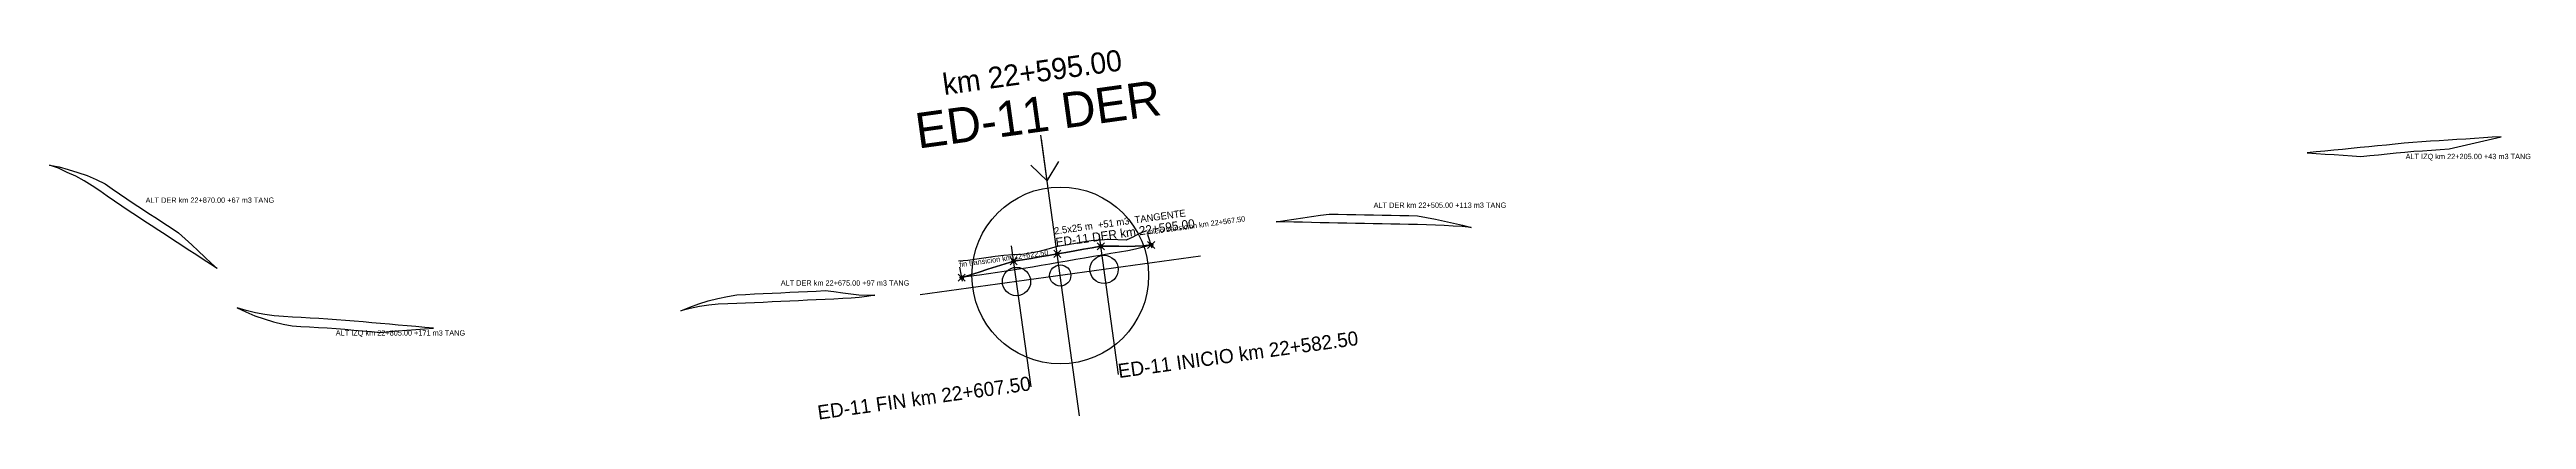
# Model space of a CAD drawing. Extents: x 598419 to 612853, y 9471396 to 9478612.
# Drawn here: x 600542 to 601243, y 9478391 to 9478495 of the extents above; entities that cross this region are included whole.
import ezdxf
from ezdxf.enums import TextEntityAlignment as Align

# ---------------------------------------------------------------- set-up
doc = ezdxf.new("R2010")
doc.units = 0
doc.header["$PDMODE"] = 35
doc.header["$PDSIZE"] = 1
for name, color, linetype in [('ENSANCHE_ALTERNATIVAS', 8, 'CONTINUOUS'), ('ENSANCHE_DER', 5, 'CONTINUOUS'), ('ENSANCHE_DER_BORDE_3D', 5, 'CONTINUOUS'), ('ENSANCHE_DER_MARCA', 5, 'CONTINUOUS'), ('ENSANCHE_DER_PUNTOS', 5, 'CONTINUOUS'), ('ENSANCHE_DER_TALUD', 5, 'CONTINUOUS'), ('ENSANCHE_DER_TEXTO', 5, 'CONTINUOUS')]:
    doc.layers.add(name, color=color, linetype=linetype)

msp = doc.modelspace()

# ---------------------------------------------------------------- linework, layer by layer
at = {"layer": 'ENSANCHE_ALTERNATIVAS'}
for points in [[(601235.8693, 9478470.4754), (601233.3733, 9478470.3121), (601230.8772, 9478470.1488), (601228.3811, 9478469.9856), (601225.8851, 9478469.8223), (601223.389, 9478469.659), (601220.893, 9478469.4957), (601218.3969, 9478469.3324), (601215.9009, 9478469.1691), (601213.4048, 9478469.0058), (601210.9088, 9478468.8421), (601208.4186, 9478468.6194), (601205.9308, 9478468.3732), (601203.443, 9478468.1269), (601200.9551, 9478467.8807), (601198.4673, 9478467.6345), (601195.9794, 9478467.3883), (601193.4916, 9478467.1421), (601191.0037, 9478466.8959), (601188.5159, 9478466.6496), (601186.028, 9478466.4034), (601183.5402, 9478466.1572), (601181.0174, 9478465.9184), (601181.0174, 9478465.9184), (601183.5812, 9478465.7426), (601186.1101, 9478465.5741), (601188.639, 9478465.4057), (601191.1679, 9478465.2373), (601193.6968, 9478465.0689), (601196.2256, 9478464.9004), (601198.7135, 9478465.1467), (601201.2013, 9478465.3929), (601203.6892, 9478465.6391), (601206.177, 9478465.8853), (601208.6649, 9478466.1315), (601211.155, 9478466.3542), (601213.651, 9478466.518), (601216.1471, 9478466.6813), (601218.6431, 9478466.8446), (601221.1392, 9478467.0078), (601223.5942, 9478467.5858), (601226.0492, 9478468.1637), (601228.5043, 9478468.7416), (601230.9593, 9478469.3196), (601233.4143, 9478469.8975), (601235.8693, 9478470.4754)], [(600589.7362, 9478433.186), (600587.842, 9478434.4203), (600585.776, 9478435.7838), (600583.6827, 9478437.1531), (600581.5894, 9478438.5225), (600579.4962, 9478439.8919), (600577.4029, 9478441.2613), (600575.3097, 9478442.6307), (600573.2164, 9478444.0001), (600571.1232, 9478445.3695), (600569.0299, 9478446.7388), (600566.9366, 9478448.1082), (600564.8434, 9478449.4776), (600562.7522, 9478450.8499), (600560.6996, 9478452.2772), (600558.6543, 9478453.7148), (600556.609, 9478455.1524), (600554.4277, 9478456.6344), (600552.1309, 9478458.0212), (600549.7607, 9478459.2784), (600547.3244, 9478460.4021), (600544.91, 9478461.6103), (600542.3397, 9478462.4217), (600542.3397, 9478462.4217), (600545.0524, 9478462.0019), (600547.6522, 9478461.1682), (600550.3156, 9478460.3985), (600552.9525, 9478459.4713), (600555.5537, 9478458.3872), (600558.0465, 9478457.1977), (600560.0919, 9478455.7601), (600562.1372, 9478454.3226), (600564.1897, 9478452.8953), (600566.2809, 9478451.523), (600568.3742, 9478450.1536), (600570.4675, 9478448.7842), (600572.5607, 9478447.4148), (600574.654, 9478446.0454), (600576.7472, 9478444.676), (600578.8405, 9478443.3066), (600580.6942, 9478441.5964), (600582.5478, 9478439.8861), (600584.4015, 9478438.1758), (600586.2551, 9478436.4655), (600588.0795, 9478434.7626), (600589.7362, 9478433.186)], [(600944.5242, 9478444.8558), (600941.9913, 9478445.0616), (600939.456, 9478445.2358), (600936.9188, 9478445.3782), (600934.38, 9478445.489), (600931.84, 9478445.5679), (600929.3256, 9478445.6211), (600926.8261, 9478445.6718), (600924.3266, 9478445.7226), (600921.8271, 9478445.7733), (600919.3276, 9478445.8241), (600916.8282, 9478445.8749), (600914.3287, 9478445.9256), (600911.8292, 9478445.9764), (600909.3297, 9478446.0271), (600906.8302, 9478446.0779), (600904.3307, 9478446.1286), (600901.8313, 9478446.1794), (600899.3318, 9478446.2302), (600896.8323, 9478446.2809), (600894.3328, 9478446.3317), (600891.8333, 9478446.3824), (600889.3338, 9478446.4332), (600889.3338, 9478446.4332), (600891.8418, 9478446.799), (600894.3497, 9478447.1648), (600896.8577, 9478447.5307), (600899.3656, 9478447.8965), (600901.8735, 9478448.2623), (600904.3815, 9478448.6281), (600906.881, 9478448.5774), (600909.3805, 9478448.5266), (600911.8799, 9478448.4759), (600914.3794, 9478448.4251), (600916.8789, 9478448.3743), (600919.3784, 9478448.3236), (600921.8779, 9478448.2728), (600924.3774, 9478448.2221), (600926.8769, 9478448.1713), (600929.3763, 9478448.1206), (600931.8917, 9478447.6506), (600934.4422, 9478447.1545), (600936.9811, 9478446.6267), (600939.5079, 9478446.0675), (600942.0224, 9478445.4772), (600944.5242, 9478444.8558)], [(600775.7944, 9478425.7304), (600773.5753, 9478425.2987), (600771.3352, 9478424.9942), (600769.0818, 9478424.8128), (600766.7486, 9478424.7205), (600764.25, 9478424.6019), (600761.7514, 9478424.4829), (600759.2529, 9478424.364), (600756.7543, 9478424.245), (600754.2558, 9478424.1261), (600751.7572, 9478424.0071), (600749.2586, 9478423.8881), (600746.7601, 9478423.7692), (600744.2615, 9478423.6502), (600741.763, 9478423.5313), (600739.2644, 9478423.4123), (600736.7655, 9478423.3194), (600734.1985, 9478423.2724), (600731.5208, 9478423.1049), (600728.8514, 9478422.8235), (600726.1841, 9478422.4712), (600723.5489, 9478421.9144), (600720.9316, 9478421.2547), (600720.9316, 9478421.2547), (600723.443, 9478422.3174), (600726.0174, 9478423.2877), (600728.6698, 9478424.0602), (600731.3706, 9478424.7648), (600734.1263, 9478425.3545), (600736.7298, 9478425.8192), (600739.2288, 9478425.9121), (600741.7273, 9478426.031), (600744.2259, 9478426.15), (600746.7245, 9478426.2689), (600749.223, 9478426.3879), (600751.7216, 9478426.5068), (600754.2201, 9478426.6258), (600756.7187, 9478426.7448), (600759.2172, 9478426.8637), (600761.7158, 9478426.9827), (600764.2203, 9478426.685), (600766.7248, 9478426.387), (600769.016, 9478426.0611), (600771.2452, 9478425.8226), (600773.5074, 9478425.7098), (600775.7944, 9478425.7304)], [(600650.9592, 9478416.3772), (600648.4673, 9478416.5943), (600645.9753, 9478416.8114), (600643.4834, 9478417.0285), (600640.9914, 9478417.2456), (600638.4994, 9478417.4626), (600636.0075, 9478417.6797), (600633.5155, 9478417.8968), (600631.0236, 9478418.1139), (600628.5316, 9478418.331), (600626.0397, 9478418.548), (600623.5477, 9478418.7651), (600621.0543, 9478418.9538), (600618.5579, 9478419.0877), (600616.0614, 9478419.2215), (600613.565, 9478419.3554), (600611.0686, 9478419.4893), (600608.5722, 9478419.6231), (600605.9057, 9478419.8343), (600603.2469, 9478420.1939), (600600.6122, 9478420.7006), (600598.0097, 9478421.3528), (600595.4474, 9478422.1485), (600595.4474, 9478422.1485), (600597.8972, 9478420.9516), (600600.4322, 9478419.8869), (600603.045, 9478418.9603), (600605.7283, 9478418.1771), (600608.4606, 9478417.5428), (600610.9347, 9478416.9928), (600613.4312, 9478416.859), (600615.9276, 9478416.7251), (600618.424, 9478416.5912), (600620.9204, 9478416.4574), (600623.4139, 9478416.2687), (600625.9058, 9478416.0516), (600628.3978, 9478415.8345), (600630.8897, 9478415.6175), (600633.3817, 9478415.4004), (600635.8736, 9478415.1833), (600638.3879, 9478415.3823), (600640.9022, 9478415.5813), (600643.4164, 9478415.7803), (600645.9307, 9478415.9793), (600648.4449, 9478416.1783), (600650.9592, 9478416.3772)]]:
    msp.add_lwpolyline(points, close=True, dxfattribs=at)
at = {"layer": 'ENSANCHE_DER'}
msp.add_lwpolyline([(600853.9796, 9478439.9041), (600851.7912, 9478439.2381), (600849.5994, 9478438.6843), (600847.38, 9478438.254), (600845.0235, 9478437.8688), (600842.5584, 9478437.4441), (600840.0933, 9478437.0194), (600837.6283, 9478436.5947), (600835.1632, 9478436.17), (600832.6981, 9478435.7453), (600830.2331, 9478435.3206), (600827.768, 9478434.8959), (600825.3029, 9478434.4712), (600822.8378, 9478434.0465), (600820.3728, 9478433.6218), (600817.9077, 9478433.1971), (600815.4366, 9478432.816), (600812.9601, 9478432.4738), (600810.4737, 9478432.1293), (600807.9597, 9478431.758), (600805.4473, 9478431.3751), (600802.9294, 9478431.0172), (600800.4127, 9478430.6413), (600800.4127, 9478430.6413), (600802.8557, 9478431.4273), (600805.3101, 9478432.197), (600807.7693, 9478432.9934), (600810.2405, 9478433.7796), (600812.675, 9478434.5375), (600815.0945, 9478435.2924), (600817.5656, 9478435.6736), (600820.0306, 9478436.0983), (600822.4957, 9478436.523), (600824.9608, 9478436.9476), (600827.4258, 9478437.3723), (600829.8909, 9478437.797), (600832.356, 9478438.2217), (600834.8211, 9478438.6464), (600837.2861, 9478439.0711), (600839.7512, 9478439.4958), (600842.2733, 9478439.5078), (600844.7954, 9478439.5197), (600847.1765, 9478439.4874), (600849.4183, 9478439.4978), (600851.6783, 9478439.6391), (600853.9796, 9478439.9041)], close=True, dxfattribs=at)
at = {"layer": 'ENSANCHE_DER_BORDE_3D'}
msp.add_polyline3d([(600853.9796, 9478439.9041, 402.9638), (600851.6783, 9478439.6391, 402.9612), (600849.4183, 9478439.4978, 402.9673), (600847.1765, 9478439.4874, 402.9817), (600844.7954, 9478439.5197, 403.0054), (600842.2733, 9478439.5078, 403.0383), (600839.7512, 9478439.4958, 403.0795), (600837.2861, 9478439.0711, 403.1375), (600834.8211, 9478438.6464, 403.2038), (600832.356, 9478438.2217, 403.2786), (600829.8909, 9478437.797, 403.3617), (600827.4258, 9478437.3723, 403.4531), (600824.9608, 9478436.9476, 403.553), (600822.4957, 9478436.523, 403.6613), (600820.0306, 9478436.0983, 403.7779), (600817.5656, 9478435.6736, 403.9029), (600815.0945, 9478435.2924, 404.0354), (600812.675, 9478434.5375, 404.1838), (600810.2405, 9478433.7796, 404.3407), (600807.7693, 9478432.9934, 404.5059), (600805.3101, 9478432.197, 404.679), (600802.8557, 9478431.4273, 404.8594), (600800.4127, 9478430.6413, 405.048)], dxfattribs=at)
at = {"layer": 'ENSANCHE_DER_MARCA'}
for p, q in [((600833.745, 9478391.6341), (600822.7962, 9478470.8814)), ((600824.5754, 9478458.0037), (600822.9331, 9478469.8908)), ((600824.5754, 9478458.0037), (600819.9288, 9478462.4092)), ((600824.5754, 9478458.0037), (600827.8535, 9478463.5041)), ((600867.8942, 9478436.7322), (600788.647, 9478425.7834)), ((600819.994, 9478399.8293), (600814.496, 9478439.624)), ((600844.7588, 9478403.2508), (600839.2608, 9478443.0455)), ((600854.298, 9478438.9561), (600853.0244, 9478442.748)), ((600800.6019, 9478429.6594), (600799.845, 9478433.5871))]:
    msp.add_line(p, q, dxfattribs=at)
for centre, radius in [((600828.2706, 9478431.2578), 25), ((600840.653, 9478432.9685), 4), ((600815.8883, 9478429.547), 4), ((600828.2706, 9478431.2578), 3)]:
    msp.add_circle(centre, radius, dxfattribs=at)
at = {"layer": 'ENSANCHE_DER_PUNTOS'}
for p in [(600827.4258, 9478437.3723, 403.4531), (600839.7512, 9478439.4958, 403.0795), (600853.9796, 9478439.9041, 402.9638), (600800.4127, 9478430.6413, 405.048), (600815.0945, 9478435.2924, 404.0354)]:
    msp.add_point(p, dxfattribs=at)
at = {"layer": 'ENSANCHE_DER_TALUD'}
msp.add_lwpolyline([(600852.6365, 9478443.9025), (600850.7065, 9478443.0882), (600848.8387, 9478442.1011), (600846.8916, 9478441.214), (600844.5471, 9478441.3169), (600842.011, 9478441.4064), (600839.5117, 9478441.2294), (600837.0124, 9478441.0523), (600834.5473, 9478440.6276), (600832.0823, 9478440.2029), (600829.6172, 9478439.7782), (600827.1521, 9478439.3535), (600824.7213, 9478438.6812), (600822.2904, 9478438.0088), (600819.8253, 9478437.5841), (600817.3603, 9478437.1594), (600814.8523, 9478437.0455), (600812.3443, 9478436.9315), (600809.844, 9478436.585), (600807.2744, 9478436.2055), (600804.7017, 9478435.8419), (600802.1332, 9478435.4462), (600799.5154, 9478435.2973)], dxfattribs=at)

# ---------------------------------------------------------------- texts
at = {"layer": 'ENSANCHE_ALTERNATIVAS'}
for s, p in [('ALT IZQ km 22+205.00 +43 m3 TANG', (601208.8618, 9478464.1412)), ('ALT DER km 22+870.00 +67 m3 TANG', (600569.5243, 9478451.7898)), ('ALT DER km 22+505.00 +113 m3 TANG', (600916.9195, 9478450.3739)), ('ALT DER km 22+675.00 +97 m3 TANG', (600749.1945, 9478428.3877)), ('ALT IZQ km 22+805.00 +171 m3 TANG', (600623.3068, 9478414.2716))]:
    msp.add_text(s, height=1.5, dxfattribs=at).set_placement(p)
at = {"layer": 'ENSANCHE_DER_MARCA'}
for s, height, p in [('km 22+595.00', 6, (600820.7433, 9478485.7402)), ('ED-11 DER', 10, (600822.6594, 9478471.872))]:
    msp.add_text(s, height=height, rotation=7.8662, dxfattribs=at).set_placement(p, align=Align.CENTER)
msp.add_text('ED-11 INICIO km 22+582.50', height=4, rotation=7.8662, dxfattribs=at).set_placement((600844.8957, 9478402.2602))
msp.add_text('ED-11 FIN km 22+607.50', height=4, rotation=7.8662, dxfattribs=at).set_placement((600820.1309, 9478398.8387), align=Align.RIGHT)
at = {"layer": 'ENSANCHE_DER_TEXTO'}
for s, height, p in [('2.5x25 m  +51 m3  TANGENTE', 2, (600826.6731, 9478442.8206)), ('ED-11 DER km 22+595.00', 2.5, (600827.1521, 9478439.3535)), ('inicio transicion km 22+567.50', 1.5, (600853.0244, 9478442.748)), ('fin transicion km 22+622.50', 1.5, (600799.845, 9478433.5871))]:
    msp.add_text(s, height=height, rotation=7.8662, dxfattribs=at).set_placement(p)

doc.saveas('drawing.dxf')
